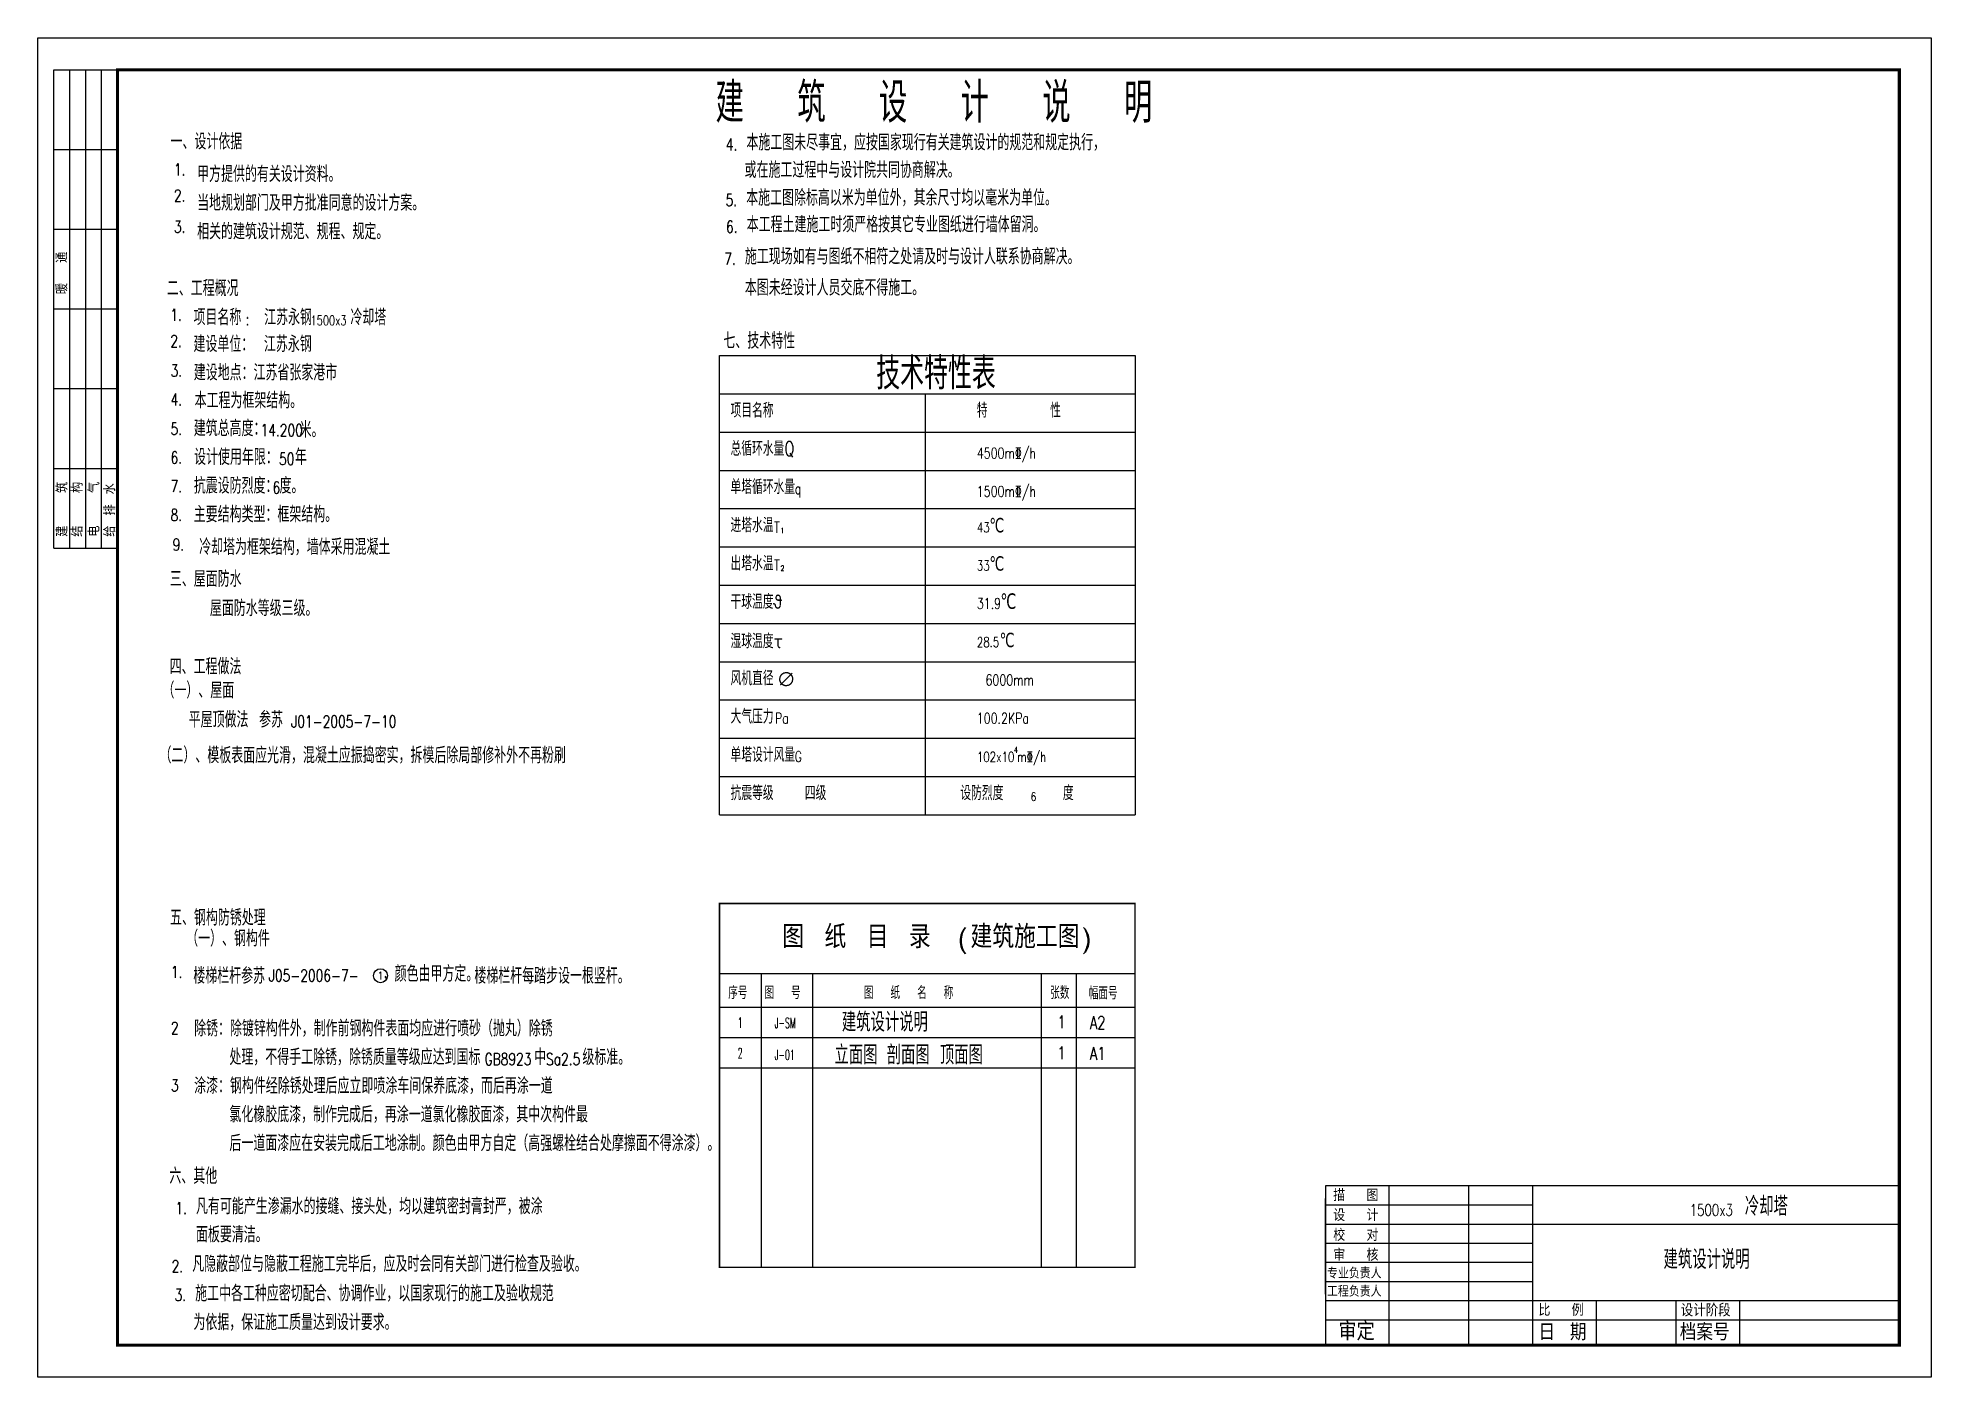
# Model space of a CAD drawing. Extents: x 1427168 to 1936200, y 1176778 to 1377202.
# Drawn here: x 1436896 to 1496296, y 1304759 to 1346759 of the extents above; entities that cross this region are included whole.
import ezdxf
from ezdxf.enums import TextEntityAlignment as Align

# ---------------------------------------------------------------- set-up
doc = ezdxf.new("R2010")
doc.units = 0
doc.header["$LTSCALE"] = 1000
doc.header["$MEASUREMENT"] = 0
doc.layers.get('0').update_dxf_attribs({"linetype": 'CONTINUOUS'})
for name, color, linetype in [('AXIS_TEXT', 7, 'CONTINUOUS'), ('PUB_TEXT', 7, 'CONTINUOUS'), ('PUB_TITLE', 4, 'CONTINUOUS'), ('WA', 9, 'CONTINUOUS'), ('WALL', 7, 'CONTINUOUS')]:
    doc.layers.add(name, color=color, linetype=linetype)
doc.styles.add('_HTTCH', font='txt', dxfattribs={"width": 0.75, "bigfont": 'HTTCH'})
doc.styles.add('_HZTXT', font='txt.shx', dxfattribs={"width": 0.75, "bigfont": 'HZTXT.shx'})
doc.styles.add('_ROMANC', font='ROMANC.shx', dxfattribs={"width": 0.75})
doc.styles.add('_STTCH', font='txt.shx', dxfattribs={"width": 0.75, "bigfont": 'STTCH.shx'})
doc.styles.add('_TXT', font='TXT.shx', dxfattribs={"width": 0.75})
doc.styles.add('_TXT1', font='TXT1.shx', dxfattribs={"width": 0.6})
doc.styles.add('COMPLEX', font='COMPLEX')
doc.styles.add('HZ', font='txt', dxfattribs={"bigfont": 'hztxt'})
doc.styles.get("Standard").update_dxf_attribs({"font": 'txt', "height": 3})

msp = doc.modelspace()

# ---------------------------------------------------------------- texts
at = {"layer": 'PUB_TEXT'}
for s, height, style, width, p in [('建  筑  设  计  说  明', 1250, '_STTCH', 0.75, (1458159, 1344099.8, 4.1)), ('一、设计依据', 500, '_HZTXT', 0.75, (1441058.5, 1343259.4)), ('本施工图未尽事宜，应按国家现行有关建筑设计的规范和规定执行，', 500, '_HZTXT', 0.75, (1459126.4, 1343230.6, 0)), ('4.', 375, '_TXT', 0.75, (1458479.3, 1343229.9, 0)), ('1. ', 375, '_TXT', 0.75, (1441165, 1342447.9)), ('甲方提供的有关设计资料。', 500, '_HZTXT', 0.75, (1441892.7, 1342236.7)), ('或在施工过程中与设计院共同协商解决。', 500, '_HZTXT', 0.75, (1459068.3, 1342367.6, 0)), ('2.', 375, '_TXT', 0.75, (1441165, 1341623.1)), ('当地规划部门及甲方批准同意的设计方案。', 500, '_HZTXT', 0.75, (1441892.7, 1341336.7)), ('5.', 375, '_TXT', 0.75, (1458472.1, 1341485.9, 0)), ('本施工图除标高以米为单位外，其余尺寸均以毫米为单位。', 500, '_HZTXT', 0.75, (1459119.2, 1341496, 0)), ('3.', 375, '_TXT', 0.75, (1441165, 1340647)), ('相关的建筑设计规范、规程、规定。', 500, '_HZTXT', 0.75, (1441892.7, 1340436.7)), ('6.', 375, '_TXT', 0.75, (1458487.8, 1340647.3, 0)), ('本工程土建施工时须严格按其它专业图纸进行墙体留洞。', 500, '_HZTXT', 0.75, (1459134.9, 1340657.4, 0)), ('施工现场如有与图纸不相符之处请及时与设计人联系协商解决。', 500, '_HZTXT', 0.75, (1459077.6, 1339653.4, 0)), ('7.', 375, '_TXT', 0.75, (1458430.6, 1339643.3, 0)), ('二、工程概况', 500, '_HZTXT', 0.75, (1440943, 1338658.8)), ('本图未经设计人员交底不得施工。', 500, '_HZTXT', 0.75, (1459077.6, 1338677, 0)), ('项目名称', 500, '_HZTXT', 0.75, (1441779, 1337747.7)), (' 江苏永钢', 500, '_HZTXT', 0.75, (1443662, 1337747.7)), ('冷却塔', 500, '_HZTXT', 0.75, (1446701.4, 1337747.7)), ('1. ', 375, '_TXT', 0.75, (1441051.2, 1337887.2)), (':', 375, '_TXT1', 0.75, (1443413.2, 1337747.7)), ('1500x3', 300, '_TXT1', 0.75, (1445452.6, 1337747.7)), ('2.', 375, '_TXT', 0.75, (1441051.2, 1337062.4)), ('建设单位： 江苏永钢', 500, '_HZTXT', 0.75, (1441779, 1336906.7)), ('七、技术特性', 500, '_HZTXT', 0.75, (1458403.7, 1337010.4)), ('3.', 375, '_TXT', 0.75, (1441059.2, 1336135.7)), ('建设地点：江苏省张家港市', 500, '_HZTXT', 0.75, (1441787, 1336015)), ('4.', 375, '_TXT', 0.75, (1441059.2, 1335231.8)), ('本工程为框架结构。', 500, '_HZTXT', 0.75, (1441813.7, 1335138.8)), ('建筑总高度：', 500, '_HZTXT', 0.75, (1441787, 1334266.1)), ('米。', 500, '_HZTXT', 0.75, (1445108.5, 1334223.2)), ('5. ', 375, '_TXT', 0.75, (1441059.2, 1334308.3)), ('14.200', 375, '_TXT', 0.75, (1443883.4, 1334266.1)), ('6. ', 375, '_TXT', 0.75, (1441059.2, 1333408.3)), ('设计使用年限：', 500, '_HZTXT', 0.75, (1441798.2, 1333366.1)), ('50', 375, '_TXT', 0.75, (1444464.2, 1333366.1)), ('年', 500, '_HZTXT', 0.75, (1444960.9, 1333366.1)), ('抗震设防烈度：', 500, '_HZTXT', 0.75, (1441787, 1332466.1)), ('度。', 500, '_HZTXT', 0.75, (1444478.4, 1332466.1)), ('7. ', 375, '_TXT', 0.75, (1441059.2, 1332508.3)), ('6', 375, '_TXT', 0.75, (1444258.4, 1332466.1)), ('8. ', 375, '_TXT', 0.75, (1441059.2, 1331608.3)), ('主要结构类型：框架结构。', 500, '_HZTXT', 0.75, (1441787, 1331566.1)), ('9.', 375, '_TXT', 0.75, (1441125.3, 1330679.4)), ('冷却塔为框架结构，墙体采用混凝土', 500, '_HZTXT', 0.75, (1441956.2, 1330545.3)), ('三、屋面防水', 500, '_HZTXT', 0.75, (1441038.5, 1329542.1)), ('屋面防水等级三级。 ', 500, '_HZTXT', 0.75, (1442292.9, 1328623.4)), ('四、工程做法', 500, '_HZTXT', 0.75, (1441031.3, 1326794.4)), ('（一）、屋面', 500, '_HZTXT', 0.75, (1440804.9, 1326048.1)), ('平屋顶做法 参苏', 500, '_HZTXT', 0.75, (1441627.9, 1325130, -2.9)), ('J01-2005-7-10', 375, '_TXT1', 0.75, (1444843.1, 1325130, -2.9)), ('（二）、模板表面应光滑，混凝土应振捣密实，拆模后除局部修补外不再粉刷', 500, '_HZTXT', 0.75, (1440712.5, 1324011.7)), ('五、钢构防锈处理', 500, '_HZTXT', 0.75, (1441043, 1318920.9)), ('（一）、钢构件', 500, '_HZTXT', 0.75, (1441549.6, 1318266.5)), ('1.', 375, '_TXT', 0.75, (1441070.3, 1317277.1)), ('楼梯栏杆参苏', 500, '_HZTXT', 0.75, (1441772.9, 1317095.1, -2.9)), ('J05-2006-7-', 375, '_TXT', 0.75, (1444140, 1317165, -2.9)), ('，颜色由甲方定。', 500, '_HZTXT', 0.75, (1447713, 1317159.2, -2.9)), ('楼梯栏杆每踏步设一根竖杆。', 500, '_HZTXT', 0.75, (1450590.7, 1317095.1, -2.9)), ('2', 375, '_TXT', 0.75, (1441070.3, 1315519.3)), ('除锈：除镀锌构件外，制作前钢构件表面均应进行喷砂（抛丸）除锈', 500, '_HZTXT', 0.75, (1441798, 1315445.5)), ('1', 320, '_ROMANC', 0.5625, (1458852.1, 1315714.7)), ('J-SM', 320, '_ROMANC', 0.5625, (1460011.7, 1315707)), ('建筑设计说明', 600, '_HZTXT', 0.75, (1462120.2, 1315593.9)), ('1', 400, '_TXT', 0.75, (1468883.1, 1315697.4)), ('A2', 400, '_TXT', 0.75, (1469901.8, 1315674.9)), ('立面图', 600, '_HZTXT', 0.75, (1461888.3, 1314565.1)), ('剖面图', 600, '_HZTXT', 0.75, (1463525.9, 1314565.1)), ('顶面图', 600, '_HZTXT', 0.75, (1465196.7, 1314565.1)), ('1', 400, '_TXT', 0.75, (1468883.1, 1314726.5)), ('处理，不得手工除锈，除锈质量等级应达到国标', 500, '_HZTXT', 0.75, (1442906, 1314545.5)), ('GB8923', 375, '_TXT', 0.75, (1450911, 1314545.5)), ('中', 500, '_HZTXT', 0.75, (1452470.5, 1314545.5)), ('Sa2.5', 375, '_TXT', 0.75, (1452839.6, 1314545.5)), ('级标准。', 500, '_HZTXT', 0.75, (1453980.7, 1314545.5)), ('2', 320, '_ROMANC', 0.5625, (1458852.1, 1314760.2)), ('J-01', 320, '_ROMANC', 0.5625, (1460011.7, 1314706.5)), ('A1', 400, '_TXT', 0.75, (1469901.8, 1314709.4)), ('3', 375, '_TXT', 0.75, (1441070.3, 1313719.3)), ('涂漆：钢构件经除锈处理后应立即喷涂车间保养底漆，而后再涂一道', 500, '_HZTXT', 0.75, (1441798, 1313645.5)), ('氯化橡胶底漆，制作完成后，再涂一道氯化橡胶面漆，其中次构件最', 500, '_HZTXT', 0.75, (1442906, 1312745.5)), ('后一道面漆应在安装完成后工地涂制。颜色由甲方自定（高强螺栓结合处摩擦面不得涂漆）。', 500, '_HZTXT', 0.75, (1442906, 1311845.5)), ('六、其他', 500, '_HZTXT', 0.75, (1441022.5, 1310817)), ('凡有可能产生渗漏水的接缝、接头处，均以建筑密封膏封严，被涂', 500, '_HZTXT', 0.75, (1441856.8, 1309866.9)), ('冷却塔', 600, '_HZTXT', 0.75, (1490449.1, 1309818.3)), ('1.', 375, '_TXT', 0.75, (1441209.7, 1309873.3)), ('1500x3', 360, '_TXT1', 0.75, (1488721.8, 1309818.3)), ('面板要清洁。', 500, '_HZTXT', 0.75, (1441856.8, 1308981.1)), ('凡隐蔽部位与隐蔽工程施工完毕后，应及时会同有关部门进行检查及验收。', 500, '_HZTXT', 0.75, (1441739.9, 1308057.8, 0)), ('建筑设计说明', 600, '_HZTXT', 0.75, (1487901, 1308152.2)), ('2.', 375, '_TXT', 0.75, (1441092.8, 1308050, 0)), ('3.', 375, '_TXT', 0.75, (1441183.8, 1307148.3, 0)), ('施工中各工种应密切配合、协调作业，以国家现行的施工及验收规范', 500, '_HZTXT', 0.75, (1441830.9, 1307134.9, 0))]:
    msp.add_text(s, height=height, dxfattribs=dict(at, style=style, width=width)).set_placement(p)
at = {"layer": 'PUB_TITLE'}
for s, height, style, p in [('图 纸 目 录   ', 720, '_HTTCH', (1460249.3, 1318211.9)), ('(', 540, '_ROMANC', (1465748.7, 1318211.9)), ('建筑施工图', 720, '_HTTCH', (1466156.2, 1318211.9)), (')', 540, '_ROMANC', (1469635, 1318211.9))]:
    msp.add_text(s, height=height, dxfattribs=dict(at, style=style)).set_placement(p)
at = {"layer": 'PUB_TITLE', "style": '_HTTCH', "width": 0.75}
for s, p in [('序号  图  号', (1458557.1, 1316615.2)), ('图  纸  名  称', (1462811.9, 1316615.2)), ('张数', (1468659.2, 1316615.2)), ('幅面号', (1469869.9, 1316602.4))]:
    msp.add_text(s, height=400, dxfattribs=at).set_placement(p)
at = {"layer": 'WALL', "width": 0.75}
for s, height, style, p in [('技术特性表', 1000, '_HZTXT', (1463199.1, 1335735.9)), ('项目名称', 450, '_HZTXT', (1458627.8, 1334852.5)), ('特      性', 450, '_HZTXT', (1466355.4, 1334852.5)), ('总循环水量Q    ', 450, '_HZTXT', (1458627.8, 1333652.5)), ('4500m%%133/h', 337.5, '_TXT', (1466355.4, 1333566.8)), ('单塔循环水量  ', 450, '_HZTXT', (1458627.8, 1332452.5)), ('q', 337.5, '_TXT1', (1460643.2, 1332452.5)), ('1500m%%133/h', 337.5, '_TXT', (1466355.4, 1332366.8)), ('进塔水温     ', 450, '_HZTXT', (1458627.8, 1331252.5)), ('T', 337.5, '_TXT1', (1459997.6, 1331239.3)), ('1', 168.8, '_TXT1', (1460192.6, 1331227.1)), ('43', 312.7, '_TXT', (1466355.4, 1331252.5)), ('℃', 450, '_HZTXT', (1466749.8, 1331252.5)), ('出塔水温     ', 450, '_HZTXT', (1458627.8, 1330052.5)), ('T', 337.5, '_TXT1', (1459997.6, 1330052.5)), ('2', 168.8, '_TXT1', (1460192.6, 1330040.3)), ('33', 312.7, '_TXT', (1466355.4, 1330052.5)), ('℃', 450, '_HZTXT', (1466749.8, 1330052.5)), ('干球温度θ', 450, '_HZTXT', (1458627.8, 1328852.5)), ('31.9', 337.5, '_TXT', (1466355.4, 1328852.5)), ('℃', 485.7, '_HZTXT', (1467094.5, 1328852.5)), ('湿球温度τ     ', 450, '_HZTXT', (1458627.8, 1327615.2)), ('28.5', 312.7, '_TXT', (1466355.4, 1327652.5)), ('℃', 450, '_HZTXT', (1467073.7, 1327652.5)), ('风机直径      ', 450, '_HZTXT', (1458627.8, 1326452.5)), ('6000mm', 337.5, '_TXT', (1466627.9, 1326452.5)), ('大气压力      ', 450, '_HZTXT', (1458627.8, 1325252.5)), ('Pa', 337.5, '_TXT1', (1460022.5, 1325252.5)), ('100.2KPa', 337.5, '_TXT', (1466355.4, 1325252.5)), ('单塔设计风量    ', 450, '_HZTXT', (1458627.8, 1324052.5)), ('G  ', 337.5, '_TXT1', (1460640.9, 1324052.5)), ('102x10', 312.7, '_TXT', (1466355.4, 1324052.5)), ('4', 187.6, '_TXT', (1467517.2, 1324341.4)), ('m%%133/h', 312.7, '_TXT', (1467617.4, 1324052.5)), ('抗震等级   四级', 450, '_HZTXT', (1458627.8, 1322852.5)), ('设防烈度   ', 450, '_HZTXT', (1465838.6, 1322852.5)), ('6', 270, '_TXT1', (1468045, 1322826.9)), ('度', 450, '_HZTXT', (1469054.9, 1322852.5))]:
    msp.add_text(s, height=height, dxfattribs=dict(at, style=style)).set_placement(p)
at = {"layer": 'WALL'}
msp.add_text('∅', height=450, dxfattribs=at).set_placement((1460068.8, 1326416))

# ---------------------------------------------------------------- blocks, each defined once
blk = doc.blocks.new('_LABEL1')
for p, q in [((-150, 20), (-75, 20)), ((-150, 20), (-150, 0)), ((-125, 20), (-125, 0)), ((-100, 20), (-100, 0)), ((-75, 20), (-75, 0)), ((-75, 20), (-75, 0)), ((-75, 20), (0, 20)), ((-50, 20), (-50, 0)), ((-25, 20), (-25, 0)), ((0, 20), (0, 0)), ((-150, 15), (-75, 15)), ((-75, 15), (0, 15)), ((-150, 10), (-75, 10)), ((-75, 10), (0, 10)), ((-150, 5), (-75, 5)), ((-150, 0), (-75, 0)), ((-75, 5), (0, 5)), ((-75, 0), (0, 0))]:
    blk.add_line(p, q)
at = {"style": 'HZ'}
for s, p in [('建   筑', (-146.45, 15.65)), ('暖  通', (-70.35, 15.73)), ('结   构', (-146.45, 10.91)), ('电   气', (-146.45, 5.65)), ('给 排 水', (-146.45, 0.73))]:
    blk.add_text(s, height=3.509, dxfattribs=at).set_placement(p)
blk = doc.blocks.new('A$C7C707BF2')
at = {"layer": 'PUB_TEXT', "style": '_HZTXT', "width": 0.75}
blk.add_text('为依据，保证施工质量达到设计要求。', height=500, dxfattribs=at).set_placement((-41, 71, -3))
blk = doc.blocks.new('_LABEL2')
for p, q in [((-180, 50), (-180, 0)), ((0, 50), (-180, 50)), ((-160, 0), (-160, 50)), ((-135, 0), (-135, 50)), ((-115, 0), (-115, 50)), ((0, 0), (0, 50)), ((-180, 40), (-180, 46)), ((-180, 44), (-115, 44)), ((-180, 34), (-180, 40)), ((-180, 38), (0, 38)), ((-180, 28), (-180, 34)), ((-180, 32), (-115, 32)), ((-180, 22), (-180, 28)), ((-180, 26), (-115, 26)), ((-180, 16), (-180, 22)), ((-180, 20), (-115, 20)), ((-180, 14), (0, 14)), ((-95, 0), (-95, 14)), ((-70, 0), (-70, 14)), ((-50, 0), (-50, 14)), ((-180, 8), (0, 8)), ((-180, 0), (0, 0)), ((-115, 0), (-135, 0)), ((-95, 0), (-115, 0)), ((-70, 0), (-95, 0)), ((-50, 0), (-70, 0)), ((0, 0), (-50, 0))]:
    blk.add_line(p, q)
at = {"style": 'HZ'}
for s, height, p in [('描  图', 3.747, (-177.59, 45.19)), ('设  计', 3.747, (-177.59, 38.95)), ('校  对', 3.747, (-177.59, 32.7)), ('审  核', 3.747, (-177.59, 26.46)), ('专业负责人', 3.421, (-179.54, 20.92)), ('工程负责人', 3.421, (-179.54, 15.22)), ('比  例        ', 3.7466, (-113.2, 9.19)), ('设计阶段', 3.909, (-68.54, 9.03)), ('审定', 5.701, (-175.96, 1.53)), ('日 期', 5.213, (-113.2, 1.53)), ('档案号', 5.213, (-68.86, 1.53))]:
    blk.add_text(s, height=height, dxfattribs=at).set_placement(p)
blk = doc.blocks.new('_AXISO')
blk.add_circle((0, 0), 0.5)
at = {"layer": 'AXIS_TEXT', "style": 'COMPLEX', "width": 1.041667}
blk.add_attdef('A', text='', height=0.56, dxfattribs=at).set_placement((-0.25, -0.28), (0.25, -0.28), align=Align.FIT)

# ---------------------------------------------------------------- linework, layer by layer
for p, q in [((1458283.8, 1322396.2), (1458283.8, 1336796.2)), ((1458283.8, 1336796.2), (1471318.3, 1336796.2)), ((1471318.3, 1336796.2), (1471318.3, 1322396.2)), ((1458283.8, 1335596.2), (1471318.3, 1335596.2)), ((1464729.5, 1335596.2), (1464729.5, 1322396.2)), ((1458283.8, 1334396.2), (1471318.3, 1334396.2)), ((1458283.8, 1333196.2), (1471318.3, 1333196.2)), ((1458283.8, 1331996.2), (1471318.3, 1331996.2)), ((1458283.8, 1330796.2), (1471318.3, 1330796.2)), ((1458283.8, 1330796.2), (1471318.3, 1330796.2)), ((1458283.8, 1329596.2), (1471318.3, 1329596.2)), ((1458283.8, 1328396.2), (1471318.3, 1328396.2)), ((1458283.8, 1327196.2), (1471318.3, 1327196.2)), ((1458283.8, 1325996.2), (1471318.3, 1325996.2)), ((1458283.8, 1324796.2), (1471318.3, 1324796.2)), ((1458283.8, 1323596.2), (1471318.3, 1323596.2)), ((1458283.8, 1323596.2), (1471318.3, 1323596.2)), ((1458283.8, 1322396.2), (1471318.3, 1322396.2))]:
    msp.add_line(p, q)
at = {"layer": 'PUB_TITLE'}
for p, q in [((1458283.8, 1317415.2), (1471318.3, 1317415.2)), ((1459583.8, 1317415.2), (1459583.9, 1308202.4)), ((1461194.7, 1317415.2), (1461194.8, 1308202.5)), ((1468371.6, 1317415.2), (1468371.7, 1308202.5)), ((1469471.6, 1317415.2), (1469471.7, 1308202.5)), ((1458283.8, 1316357.8), (1471318.3, 1316357.8)), ((1471318.3, 1315403.2), (1458283.8, 1315403.2)), ((1471318.3, 1314448.7), (1458283.8, 1314448.7))]:
    msp.add_line(p, q, dxfattribs=at)
msp.add_lwpolyline([(1436895.8, 1304759), (1436895.8, 1346759), (1496295.8, 1346759), (1496295.8, 1304759)], close=True, dxfattribs=at)
for points, const_width in [([(1439395.8, 1305759), (1495295.8, 1305759), (1495295.8, 1345759), (1439395.8, 1345759)], 100), ([(1458283.8, 1319615.2), (1471318.3, 1319615.2), (1471318.3, 1308202.8), (1458283.8, 1308202.4)], 50)]:
    msp.add_lwpolyline(points, close=True, dxfattribs=dict(at, const_width=const_width))
at = {"layer": 'WA'}
msp.add_line((1471323.4, 1318278.5), (1471318.3, 1318278.5), dxfattribs=at)

# ---------------------------------------------------------------- block references
msp.add_blockref('A$C7C707BF2', (1441818.5, 1306159.1, 3.5))
at = {"layer": 'PUB_TEXT'}
ref = msp.add_blockref('_AXISO', (1447646.9, 1317348), dxfattribs=dict(at, xscale=440, yscale=440, zscale=440.0000000000001))
ref.add_attrib('A', '1', dxfattribs={"layer": 'AXIS_TEXT', "height": 246.4, "style": 'COMPLEX', "width": 2.083333}).set_placement((1447536.9, 1317224.8), (1447756.9, 1317224.8), align=Align.FIT)
at = {"layer": 'PUB_TITLE', "xscale": 100, "yscale": 100, "zscale": 100, "rotation": 90}
msp.add_blockref('_LABEL1', (1439395.8, 1345759), dxfattribs=at)
at = {"layer": 'PUB_TITLE', "xscale": 100, "yscale": 100, "zscale": 100}
msp.add_blockref('_LABEL2', (1495295.8, 1305759), dxfattribs=at)

msp.set_redraw_order([(e.dxf.handle, doc.entitydb.next_handle()) for e in msp.query("TEXT MTEXT ATTDEF DIMENSION ARC_DIMENSION")])  # texts and dimensions are drawn at this point

doc.saveas('drawing.dxf')
